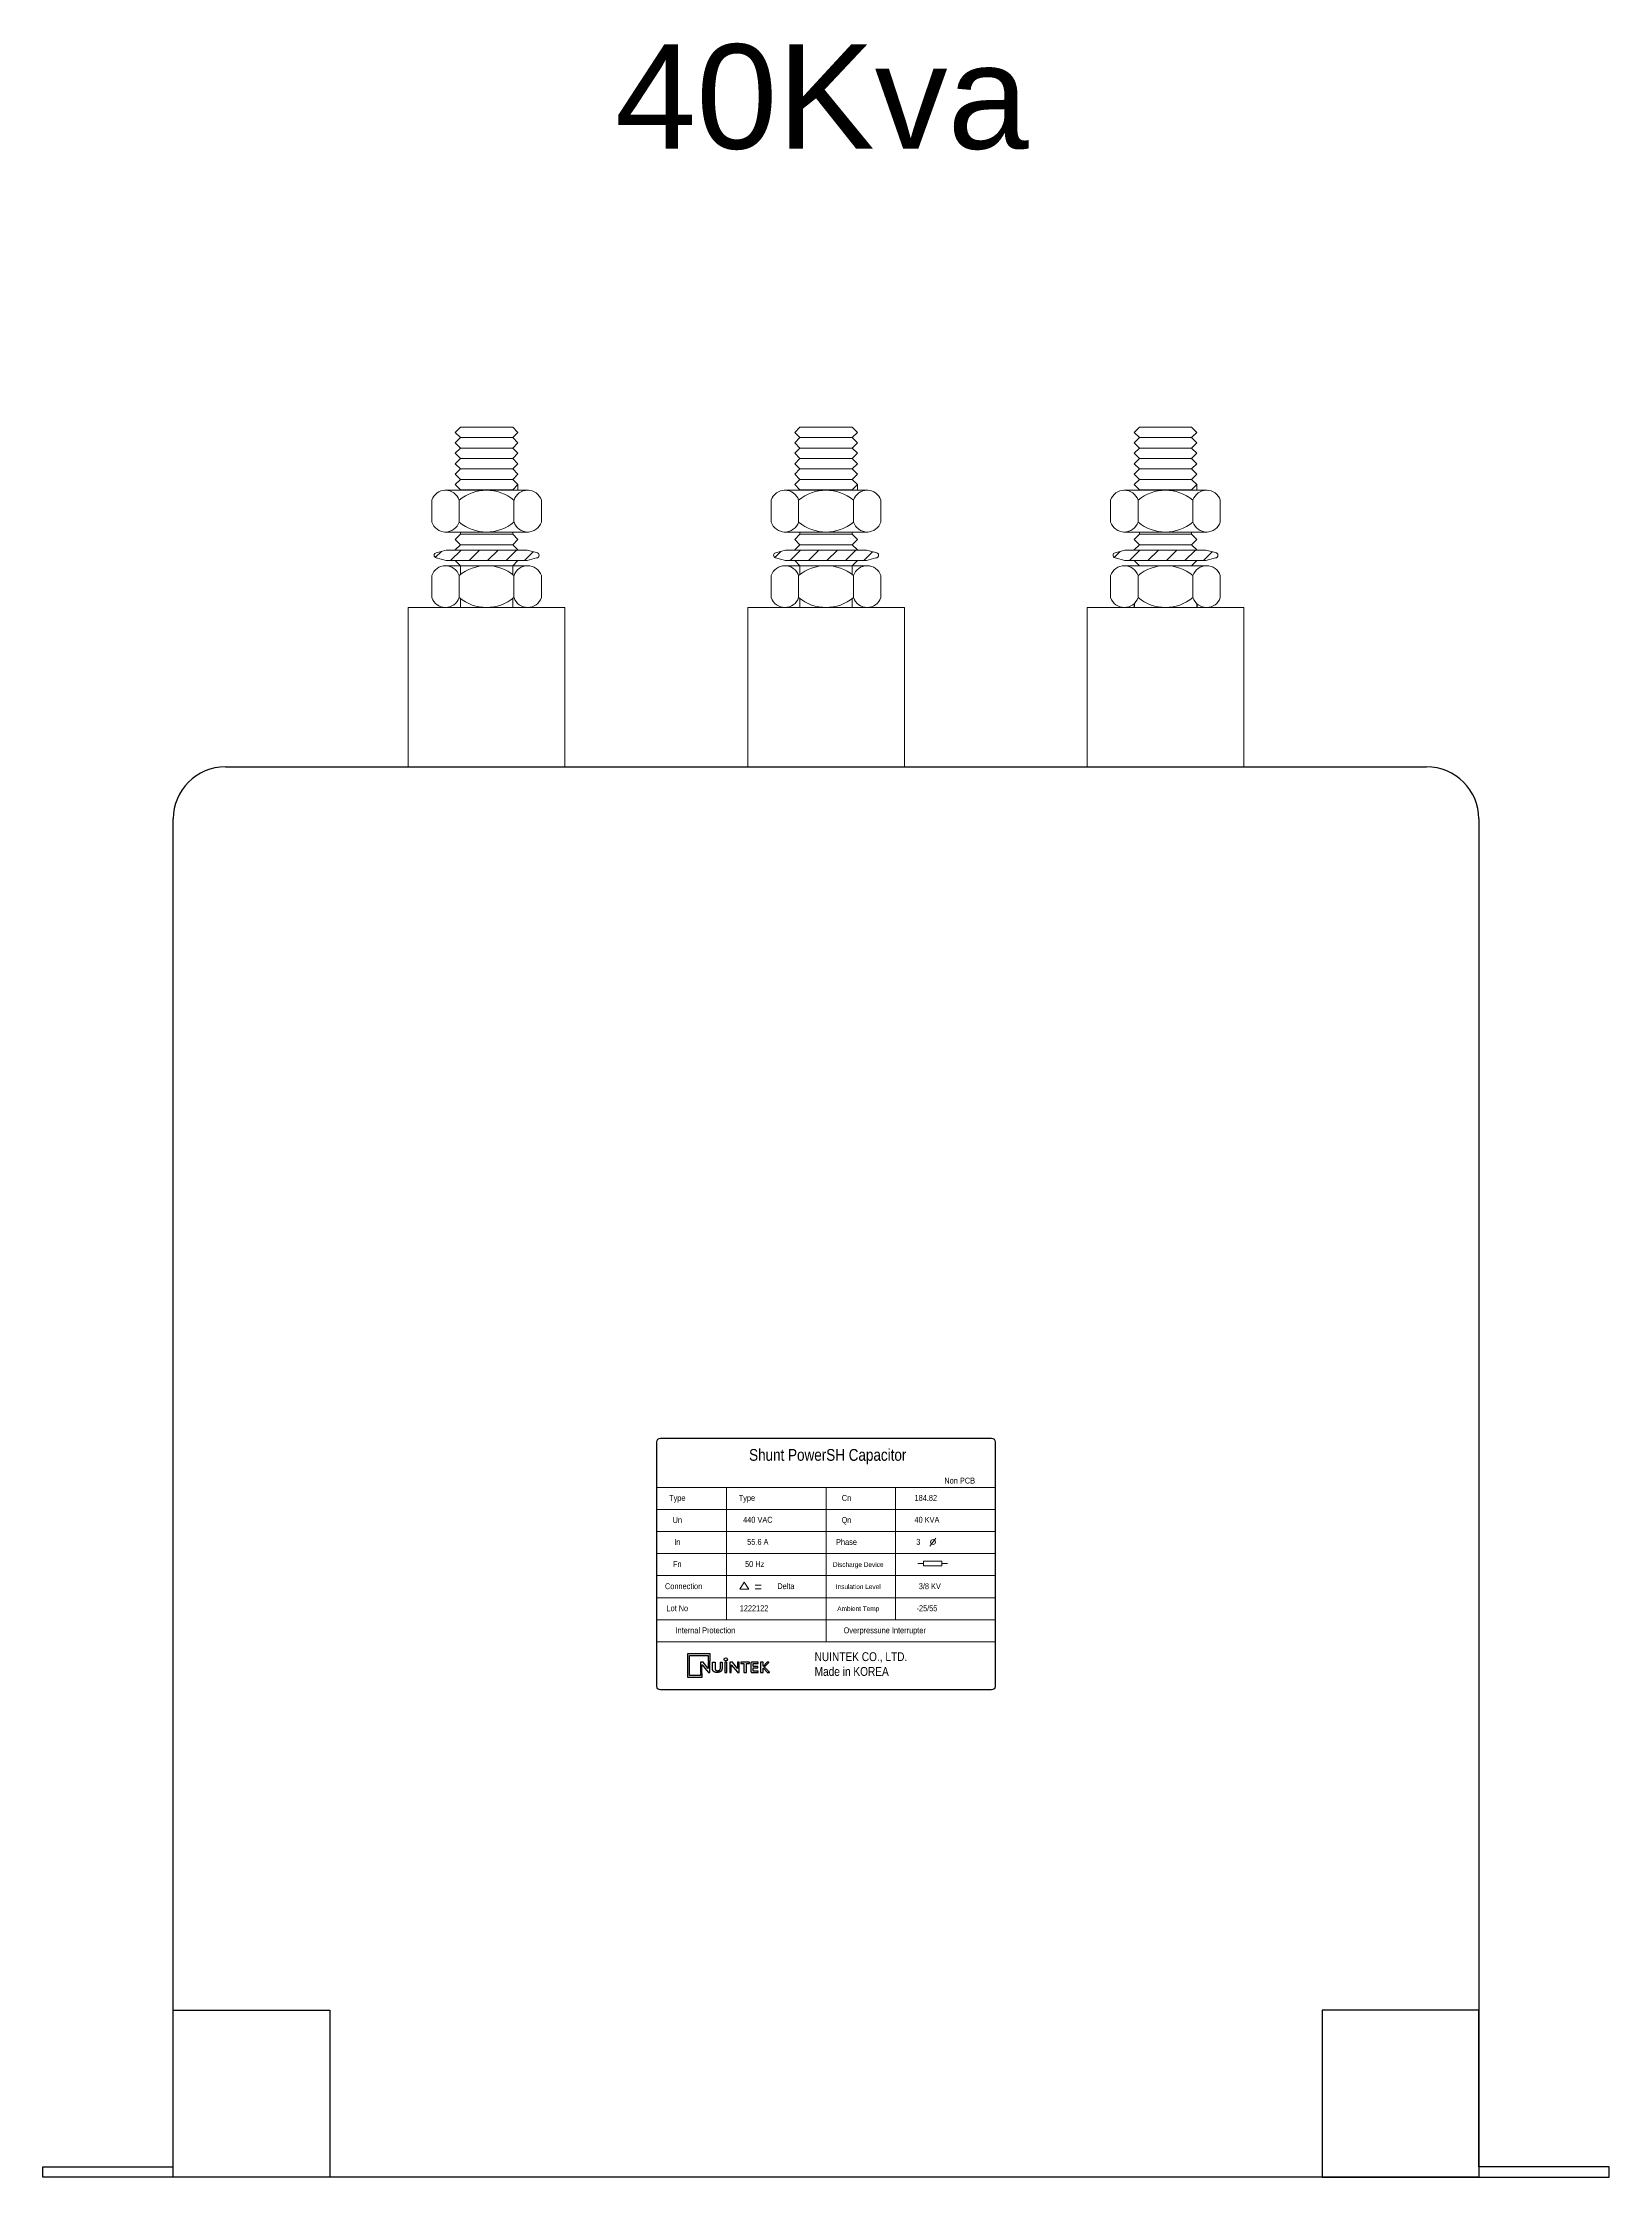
# Model space of a CAD drawing. Header units: millimetres. Extents: x 14 to 2169, y 59 to 467.
# Drawn here: x 1532.9 to 1832.9, y 58.8 to 467.4 of the extents above; entities that cross this region are included whole.
import ezdxf
from ezdxf.enums import TextEntityAlignment as Align

# ---------------------------------------------------------------- set-up
doc = ezdxf.new("R2010")
doc.units = ezdxf.units.MM
doc.layers.add('00', color=7, linetype='Continuous', lineweight=0)
doc.styles.add('Helvetica-Narrow', font='txt')

# ---------------------------------------------------------------- blocks, each defined once
blk = doc.blocks.new('Nuintek')
at = {"color": 150}
blk.add_lwpolyline([(1.82, 2.33), (1.82, 3.83), (-2.8, 3.83), (-2.8, 3.83), (-2.8, -0.99), (0.18, -0.99), (0.18, -0.23), (-0.18, -0.23), (-0.18, -0.63), (-2.44, -0.63), (-2.44, 3.47), (1.45, 3.47), (1.45, 2.33)], close=True, dxfattribs=at)
for points in [[(-0.11, 0), (0.11, 0, 0.414214), (0.15, 0.04), (0.15, 1.58, -0.70472), (0.17, 1.59), (1.45, 0.03, 0.224867), (1.51, 0), (1.75, 0, 0.414214), (1.79, 0.04), (1.79, 2.07, 0.414214), (1.75, 2.11), (1.49, 2.11, 0.414214), (1.45, 2.07), (1.45, 0.81, -0.706602), (1.43, 0.8), (0.4, 2.08, 0.226187), (0.34, 2.11), (-0.11, 2.11, 0.414214), (-0.15, 2.07), (-0.15, 0.04, 0.414214)], [(4.82, 2.07), (4.82, 0.04, 0.414214), (4.86, 0), (5.23, 0, 0.414214), (5.27, 0.04), (5.27, 2.07, 0.414214), (5.23, 2.11), (4.86, 2.11, 0.414214)], [(5.89, 0), (6.12, 0, 0.414214), (6.16, 0.04), (6.16, 1.58, -0.70472), (6.18, 1.59), (7.45, 0.03, 0.224867), (7.52, 0), (7.76, 0, 0.414214), (7.8, 0.04), (7.8, 2.07, 0.414214), (7.76, 2.11), (7.5, 2.11, 0.414214), (7.46, 2.07), (7.46, 0.81, -0.706602), (7.44, 0.8), (6.4, 2.08, 0.226187), (6.34, 2.11), (5.89, 2.11, 0.414214), (5.85, 2.07), (5.85, 0.04, 0.414214)], [(9.86, 2.11), (8.15, 2.11, 0.414214), (8.11, 2.07), (8.11, 1.89, 0.414214), (8.15, 1.85), (8.74, 1.85, -0.414214), (8.78, 1.81), (8.78, 0.04, 0.414214), (8.82, 0), (9.26, 0, 0.414214), (9.3, 0.04), (9.3, 1.81, -0.414214), (9.34, 1.85), (9.86, 1.85, 0.414214), (9.9, 1.89), (9.9, 2.07, 0.414214)], [(11.68, 2.11), (10.37, 2.11, 0.414214), (10.22, 1.96), (10.22, 0.15, 0.414214), (10.37, 0), (11.68, 0), (11.68, 0.26), (10.74, 0.26, -0.414214), (10.7, 0.3), (10.7, 0.94, -0.414214), (10.74, 0.98), (11.66, 0.98), (11.66, 1.24), (10.74, 1.24, -0.414214), (10.7, 1.28), (10.7, 1.81, -0.414214), (10.74, 1.85), (11.68, 1.85)], [(13.02, 1.14), (13.86, 2.07, 0.650559), (13.85, 2.11), (13.58, 2.11, 0.208632), (13.47, 2.06), (12.77, 1.31, -0.681762), (12.75, 1.31), (12.75, 2.07, 0.414214), (12.71, 2.11), (12.23, 2.11, 0.414214), (12.19, 2.07), (12.19, 0.04, 0.414214), (12.23, 0), (12.71, 0, 0.414214), (12.75, 0.04), (12.75, 0.88, -0.687152), (12.77, 0.89), (13.52, 0.05, 0.212465), (13.64, 0), (13.99, 0, 0.656311), (14.01, 0.04), (13.02, 1.09, -0.390361)]]:
    blk.add_lwpolyline(points, format="xyb", close=True, dxfattribs=at)
blk.add_circle((5.04, 2.69), 0.326, dxfattribs=at)
blk.add_rational_spline([(2.31, 0.85), (2.31, 0.53), (2.41, 0.3), (2.61, 0.16), (2.75, 0.05), (2.95, 0), (3.2, 0), (3.44, 0), (3.82, 0.05), (3.97, 0.16), (4.17, 0.3), (4.27, 0.53), (4.27, 0.85), (4.27, 1.26), (4.27, 1.66), (4.27, 2.07), (4.27, 2.09), (4.25, 2.11), (4.23, 2.11), (4.14, 2.11), (4.06, 2.11), (3.97, 2.11), (3.95, 2.11), (3.93, 2.09), (3.93, 2.07), (3.93, 1.66), (3.93, 1.25), (3.93, 0.83), (3.93, 0.69), (3.88, 0.57), (3.78, 0.48), (3.68, 0.4), (3.54, 0.36), (3.38, 0.36), (3.21, 0.36), (3.08, 0.4), (2.98, 0.48), (2.88, 0.57), (2.83, 0.69), (2.83, 0.83), (2.83, 1.25), (2.83, 1.66), (2.83, 2.07), (2.83, 2.08), (2.83, 2.09), (2.82, 2.1), (2.81, 2.11), (2.8, 2.11), (2.79, 2.11), (2.64, 2.11), (2.5, 2.11), (2.35, 2.11), (2.34, 2.11), (2.33, 2.11), (2.32, 2.1), (2.31, 2.09), (2.31, 2.08), (2.31, 2.07), (2.31, 1.66), (2.31, 1.26), (2.31, 0.85)], [1, 1, 1, 1, 1, 1, 1, 1, 1, 1, 1, 1, 1, 1, 1, 1, 0.804737854124, 0.804737854124, 1, 1, 1, 1, 0.804737854124, 0.804737854124, 1, 1, 1, 1, 1, 1, 1, 1, 1, 1, 1, 1, 1, 1, 1, 1, 1, 1, 1, 0.949253021674, 0.949253021674, 1, 0.949253021674, 0.949253021674, 1, 1, 1, 1, 0.949253021674, 0.949253021674, 1, 0.949253021674, 0.949253021674, 1, 1, 1, 1], degree=3, knots=[0, 0, 0, 0, 1, 1, 1, 2, 2, 2, 3, 3, 3, 4, 4, 4, 5, 5, 5, 6.570796, 6.570796, 6.570796, 7.570796, 7.570796, 7.570796, 9.141593, 9.141593, 9.141593, 10.141593, 10.141593, 10.141593, 11.141593, 11.141593, 11.141593, 12.141593, 12.141593, 12.141593, 13.141593, 13.141593, 13.141593, 14.141593, 14.141593, 14.141593, 15.141593, 15.141593, 15.141593, 15.926991, 15.926991, 15.926991, 16.712389, 16.712389, 16.712389, 17.712389, 17.712389, 17.712389, 18.497787, 18.497787, 18.497787, 19.283185, 19.283185, 19.283185, 20.283185, 20.283185, 20.283185, 20.283185], dxfattribs=at)
blk = doc.blocks.new('*U473')
at = {"color": 74, "lineweight": 5}
for p, q in [((-70, 147.06), (-71, 148.06)), ((-60, 147.06), (-59, 148.06)), ((-5, 147.06), (-6, 148.06)), ((5, 147.06), (6, 148.06)), ((60, 147.06), (59, 148.06)), ((70, 147.06), (71, 148.06)), ((-70, 145.06), (-71, 146.06)), ((-70, 143.06), (-71, 144.06)), ((-70, 143.06), (-71, 144.06)), ((-60, 147.06), (-70, 147.06)), ((-60, 145.06), (-70, 145.06)), ((-60, 143.06), (-70, 143.06)), ((-60, 143.06), (-70, 143.06)), ((-60, 145.06), (-59, 146.06)), ((-60, 143.06), (-59, 144.06)), ((-60, 143.06), (-59, 144.06)), ((-5, 145.06), (-6, 146.06)), ((-5, 143.06), (-6, 144.06)), ((-5, 143.06), (-6, 144.06)), ((5, 147.06), (-5, 147.06)), ((5, 145.06), (-5, 145.06)), ((5, 143.06), (-5, 143.06)), ((5, 143.06), (-5, 143.06)), ((5, 145.06), (6, 146.06)), ((5, 143.06), (6, 144.06)), ((5, 143.06), (6, 144.06)), ((60, 145.06), (59, 146.06)), ((60, 143.06), (59, 144.06)), ((60, 143.06), (59, 144.06)), ((70, 147.06), (60, 147.06)), ((70, 145.06), (60, 145.06)), ((70, 143.06), (60, 143.06)), ((70, 143.06), (60, 143.06)), ((70, 145.06), (71, 146.06)), ((70, 143.06), (71, 144.06)), ((70, 143.06), (71, 144.06)), ((-70, 141.06), (-71, 142.06)), ((-70, 141.06), (-71, 142.06)), ((-70, 139.06), (-71, 140.06)), ((-60, 141.06), (-70, 141.06)), ((-60, 141.06), (-70, 141.06)), ((-60, 139.06), (-70, 139.06)), ((-60, 141.06), (-59, 142.06)), ((-60, 141.06), (-59, 142.06)), ((-60, 139.06), (-59, 140.06)), ((-5, 141.06), (-6, 142.06)), ((-5, 141.06), (-6, 142.06)), ((-5, 139.06), (-6, 140.06)), ((5, 141.06), (-5, 141.06)), ((5, 141.06), (-5, 141.06)), ((5, 139.06), (-5, 139.06)), ((5, 141.06), (6, 142.06)), ((5, 141.06), (6, 142.06)), ((5, 139.06), (6, 140.06)), ((60, 141.06), (59, 142.06)), ((60, 141.06), (59, 142.06)), ((60, 139.06), (59, 140.06)), ((70, 141.06), (60, 141.06)), ((70, 141.06), (60, 141.06)), ((70, 139.06), (60, 139.06)), ((70, 141.06), (71, 142.06)), ((70, 141.06), (71, 142.06)), ((70, 139.06), (71, 140.06)), ((-70, 137.06), (-71, 138.06)), ((-60, 137.06), (-70, 137.06)), ((-60, 137.06), (-59, 138.06)), ((-5, 137.06), (-6, 138.06)), ((5, 137.06), (-5, 137.06)), ((5, 137.06), (6, 138.06)), ((60, 137.06), (59, 138.06)), ((70, 137.06), (60, 137.06)), ((70, 137.06), (71, 138.06)), ((-70, 126.55), (-71, 127.55)), ((-70, 128.55), (-70, 128.99)), ((-60, 128.55), (-70, 128.55)), ((-60, 128.55), (-60, 128.99)), ((-60, 126.55), (-59, 127.55)), ((-5, 126.55), (-6, 127.55)), ((-5, 128.55), (-5, 128.99)), ((5, 128.55), (-5, 128.55)), ((5, 128.55), (5, 128.99)), ((5, 126.55), (6, 127.55)), ((60, 126.55), (59, 127.55)), ((60, 128.55), (60, 128.99)), ((70, 128.55), (60, 128.55)), ((70, 128.55), (70, 128.99)), ((70, 126.55), (71, 127.55)), ((-74.83, 124.12), (-73.66, 125.29)), ((-72.75, 125.54), (-74.65, 125.02)), ((-72.75, 123.54), (-74.65, 124.05)), ((-72.75, 125.54), (-70.5, 125.54)), ((-72.75, 125.54), (-57.25, 125.54)), ((-70.5, 123.54), (-72.75, 123.54)), ((-57.25, 123.54), (-72.75, 123.54)), ((-71.88, 123.54), (-69.88, 125.54)), ((-70.99, 125.54), (-71, 125.55)), ((-70.99, 125.54), (-71, 125.55)), ((-70, 122.55), (-71, 123.55)), ((-60, 126.55), (-70, 126.55)), ((-68.35, 123.54), (-66.35, 125.54)), ((-64.81, 123.54), (-62.81, 125.54)), ((-61.27, 123.54), (-59.27, 125.54)), ((-60, 122.55), (-59, 123.55)), ((-60, 122.55), (-59, 123.55)), ((-57.25, 125.54), (-59.5, 125.54)), ((-57.25, 123.54), (-59.5, 123.54)), ((-59.01, 125.54), (-59, 125.55)), ((-59.01, 125.54), (-59, 125.55)), ((-57.74, 123.54), (-56.07, 125.21)), ((-55.44, 125.04), (-57.25, 125.54)), ((-55.44, 124.04), (-57.25, 123.54)), ((-9.83, 124.12), (-8.66, 125.29)), ((-7.75, 125.54), (-9.65, 125.02)), ((-7.75, 123.54), (-9.65, 124.05)), ((-7.75, 125.54), (7.75, 125.54)), ((-7.75, 125.54), (-5.5, 125.54)), ((7.75, 123.54), (-7.75, 123.54)), ((-5.5, 123.54), (-7.75, 123.54)), ((-6.88, 123.54), (-4.88, 125.54)), ((-5.99, 125.54), (-6, 125.55)), ((-5.99, 125.54), (-6, 125.55)), ((-5, 122.55), (-6, 123.55)), ((5, 126.55), (-5, 126.55)), ((-3.35, 123.54), (-1.35, 125.54)), ((0.19, 123.54), (2.19, 125.54)), ((3.73, 123.54), (5.73, 125.54)), ((5, 122.55), (6, 123.55)), ((5, 122.55), (6, 123.55)), ((7.75, 125.54), (5.5, 125.54)), ((7.75, 123.54), (5.5, 123.54)), ((5.99, 125.54), (6, 125.55)), ((5.99, 125.54), (6, 125.55)), ((7.26, 123.54), (8.93, 125.21)), ((9.56, 125.04), (7.75, 125.54)), ((9.56, 124.04), (7.75, 123.54)), ((55.17, 124.12), (56.34, 125.29)), ((57.25, 125.54), (55.35, 125.02)), ((57.25, 123.54), (55.35, 124.05)), ((57.25, 125.54), (59.5, 125.54)), ((57.25, 125.54), (72.75, 125.54)), ((59.5, 123.54), (57.25, 123.54)), ((72.75, 123.54), (57.25, 123.54)), ((58.12, 123.54), (60.12, 125.54)), ((59.01, 125.54), (59, 125.55)), ((59.01, 125.54), (59, 125.55)), ((60, 122.55), (59, 123.55)), ((70, 126.55), (60, 126.55)), ((61.65, 123.54), (63.65, 125.54)), ((65.19, 123.54), (67.19, 125.54)), ((68.73, 123.54), (70.73, 125.54)), ((70, 122.55), (71, 123.55)), ((70, 122.55), (71, 123.55)), ((72.75, 125.54), (70.5, 125.54)), ((72.75, 123.54), (70.5, 123.54)), ((70.99, 125.54), (71, 125.55)), ((70.99, 125.54), (71, 125.55)), ((72.26, 123.54), (73.93, 125.21)), ((74.56, 125.04), (72.75, 125.54)), ((74.56, 124.04), (72.75, 123.54)), ((-75.5, 116.43), (-75.5, 120.67)), ((-70, 122.55), (-70, 120.87)), ((-60, 122.55), (-70, 122.55)), ((-60, 122.55), (-70, 122.55)), ((-60, 122.55), (-60, 120.87)), ((-54.5, 116.43), (-54.5, 120.67)), ((-10.5, 116.43), (-10.5, 120.67)), ((-5, 122.55), (-5, 120.87)), ((5, 122.55), (-5, 122.55)), ((5, 122.55), (-5, 122.55)), ((5, 122.55), (5, 120.87)), ((10.5, 116.43), (10.5, 120.67)), ((54.5, 116.43), (54.5, 120.67)), ((70, 122.55), (60, 122.55)), ((70, 122.55), (60, 122.55)), ((75.5, 116.43), (75.5, 120.67)), ((-50, 114.55), (-80, 114.55)), ((-80, 114.55), (-80, 84.06)), ((-70, 116.23), (-70, 114.55)), ((-60, 116.23), (-60, 114.55)), ((-50, 84.06), (-50, 114.55)), ((15, 114.55), (-15, 114.55)), ((-15, 114.55), (-15, 84.06)), ((-15, 114.55), (-15, 84.06)), ((-15, 114.55), (-15, 84.06)), ((-5, 116.23), (-5, 114.55)), ((5, 116.23), (5, 114.55)), ((15, 84.06), (15, 114.55)), ((15, 84.06), (15, 114.55)), ((15, 84.06), (15, 114.55)), ((80, 114.55), (50, 114.55)), ((50, 114.55), (50, 84.06)), ((50, 114.55), (50, 84.06)), ((50, 114.55), (50, 84.06)), ((80, 84.06), (80, 114.55)), ((80, 84.06), (80, 114.55)), ((80, 84.06), (80, 114.55)), ((-50, 84.06), (-50, 112.55)), ((15, 84.06), (15, 112.55)), ((15, 84.06), (15, 112.55)), ((15, 84.06), (15, 112.55)), ((80, 84.06), (80, 112.55)), ((80, 84.06), (80, 112.55)), ((80, 84.06), (80, 112.55)), ((-65, 84.06), (-50, 84.06)), ((0, 84.06), (15, 84.06)), ((0, 84.06), (15, 84.06)), ((0, 84.06), (15, 84.06)), ((65, 84.06), (80, 84.06)), ((65, 84.06), (80, 84.06)), ((65, 84.06), (80, 84.06)), ((0, -44.46), (13.2, -44.46)), ((0, -44.46), (13.2, -44.46)), ((0, -44.46), (13.2, -44.46))]:
    blk.add_line(p, q, dxfattribs=at)
at = {"color": 74}
for p, q in [((59, 115.28), (59, 114.55)), ((71.01, 115.27), (71.01, 114.55)), ((-115, 84.06), (115, 84.06)), ((-115, 84.06), (115, 84.06)), ((-125, -185.94), (-125, 74.06)), ((125, 74.06), (125, -185.94)), ((-125, -183.94), (-125, -153.94)), ((-125, -153.94), (-95, -153.94)), ((-95, -153.94), (-95, -185.94)), ((95, -153.94), (95, -185.94)), ((125, -153.94), (95, -153.94)), ((125, -183.94), (125, -153.94)), ((-150, -185.94), (-150, -183.94)), ((-150, -183.94), (-125, -183.94)), ((-95, -185.94), (-150, -185.94)), ((125, -185.94), (-125, -185.94)), ((95, -185.94), (150, -185.94)), ((150, -183.94), (125, -183.94)), ((150, -185.94), (150, -183.94))]:
    blk.add_line(p, q, dxfattribs=at)
at = {"lineweight": 9}
for p, q in [((-32.38, -53.87), (32.38, -53.87)), ((-19.05, -53.87), (-19.05, -79.22)), ((0, -53.87), (0, -83.44)), ((13.33, -53.87), (13.33, -79.22)), ((-32.38, -58.1), (32.38, -58.1)), ((-32.38, -62.32), (32.38, -62.32)), ((19.91, -65.1), (21.02, -63.62)), ((-32.38, -66.54), (32.38, -66.54)), ((18.65, -68.44), (17.59, -68.44)), ((22.19, -68.44), (23.25, -68.44)), ((-32.38, -70.77), (32.38, -70.77)), ((-13.56, -72.58), (-12.43, -72.58)), ((-13.56, -73.3), (-12.43, -73.3)), ((-32.38, -74.99), (32.38, -74.99)), ((-32.38, -79.22), (32.38, -79.22)), ((-32.38, -83.44), (32.38, -83.44))]:
    blk.add_line(p, q, dxfattribs=at)
at = {"color": 150}
blk.add_lwpolyline([(-31.71, -44.46), (31.71, -44.46, -0.414214), (32.38, -45.14), (32.38, -91.97, -0.414214), (31.71, -92.65), (-31.71, -92.65, -0.414214), (-32.38, -91.97), (-32.38, -45.14, -0.414214)], format="xyb", close=True, dxfattribs=at)
at = {"lineweight": 9}
blk.add_lwpolyline([(18.65, -68.87), (22.19, -68.87), (22.19, -68.01), (18.65, -68.01)], close=True, dxfattribs=at)
blk.add_lwpolyline([(-16.5, -73.35), (-14.78, -73.35), (-15.69, -71.99), (-16.5, -73.35)], dxfattribs=at)
blk.add_circle((20.49, -64.34), 0.475, dxfattribs=at)
at = {"color": 74, "lineweight": 5}
for centre, start, end in [((-74.54, 124.54), 102.246, 257.754), ((-55.44, 124.54), 270, 90), ((-9.54, 124.54), 102.246, 257.754), ((9.56, 124.54), 270, 90), ((55.46, 124.54), 102.246, 257.754), ((74.56, 124.54), 270, 90)]:
    blk.add_arc(centre, 0.5, start, end, dxfattribs=at)
at = {"color": 74}
for centre, start, end in [((-115, 74.06), 90, 180), ((115, 74.06), 0, 90)]:
    blk.add_arc(centre, 10, start, end, dxfattribs=at)
at = {"layer": '00', "color": 74, "lineweight": 5}
for p, q in [((-71, 148.06), (-70, 149.06)), ((-70, 149.06), (-60, 149.06)), ((-59, 148.06), (-60, 149.06)), ((-6, 148.06), (-5, 149.06)), ((-5, 149.06), (5, 149.06)), ((6, 148.06), (5, 149.06)), ((59, 148.06), (60, 149.06)), ((60, 149.06), (70, 149.06)), ((71, 148.06), (70, 149.06)), ((-71, 146.06), (-70, 147.06)), ((-71, 144.06), (-70, 145.06)), ((-71, 144.06), (-70, 145.06)), ((-71, 142.06), (-70, 143.06)), ((-71, 142.06), (-70, 143.06)), ((-70, 147.06), (-60, 147.06)), ((-70, 145.06), (-60, 145.06)), ((-70, 145.06), (-60, 145.06)), ((-70, 143.06), (-60, 143.06)), ((-70, 143.06), (-60, 143.06)), ((-59, 146.06), (-60, 147.06)), ((-59, 144.06), (-60, 145.06)), ((-59, 144.06), (-60, 145.06)), ((-59, 142.06), (-60, 143.06)), ((-59, 142.06), (-60, 143.06)), ((-6, 146.06), (-5, 147.06)), ((-6, 144.06), (-5, 145.06)), ((-6, 144.06), (-5, 145.06)), ((-6, 142.06), (-5, 143.06)), ((-6, 142.06), (-5, 143.06)), ((-5, 147.06), (5, 147.06)), ((-5, 145.06), (5, 145.06)), ((-5, 145.06), (5, 145.06)), ((-5, 143.06), (5, 143.06)), ((-5, 143.06), (5, 143.06)), ((6, 146.06), (5, 147.06)), ((6, 144.06), (5, 145.06)), ((6, 144.06), (5, 145.06)), ((6, 142.06), (5, 143.06)), ((6, 142.06), (5, 143.06)), ((59, 146.06), (60, 147.06)), ((59, 144.06), (60, 145.06)), ((59, 144.06), (60, 145.06)), ((59, 142.06), (60, 143.06)), ((59, 142.06), (60, 143.06)), ((60, 147.06), (70, 147.06)), ((60, 145.06), (70, 145.06)), ((60, 145.06), (70, 145.06)), ((60, 143.06), (70, 143.06)), ((60, 143.06), (70, 143.06)), ((71, 146.06), (70, 147.06)), ((71, 144.06), (70, 145.06)), ((71, 144.06), (70, 145.06)), ((71, 142.06), (70, 143.06)), ((71, 142.06), (70, 143.06)), ((-71, 140.06), (-70, 141.06)), ((-71, 138.06), (-70, 139.06)), ((-70, 141.06), (-60, 141.06)), ((-70, 139.06), (-60, 139.06)), ((-59, 140.06), (-60, 141.06)), ((-59, 138.06), (-60, 139.06)), ((-6, 140.06), (-5, 141.06)), ((-6, 138.06), (-5, 139.06)), ((-5, 141.06), (5, 141.06)), ((-5, 139.06), (5, 139.06)), ((6, 140.06), (5, 141.06)), ((6, 138.06), (5, 139.06)), ((59, 140.06), (60, 141.06)), ((59, 138.06), (60, 139.06)), ((60, 141.06), (70, 141.06)), ((60, 139.06), (70, 139.06)), ((71, 140.06), (70, 141.06)), ((71, 138.06), (70, 139.06)), ((-75.5, 135.11), (-75.5, 130.86)), ((-57, 136.99), (-73, 136.99)), ((-73, 136.99), (-58.99, 136.99)), ((-70.25, 130.86), (-70.25, 135.11)), ((-59.75, 130.86), (-59.75, 135.11)), ((-59, 136.99), (-59, 138.06)), ((-54.5, 135.11), (-54.5, 130.86)), ((-10.5, 135.11), (-10.5, 130.86)), ((-8, 136.99), (6.01, 136.99)), ((8, 136.99), (-8, 136.99)), ((-5.25, 130.86), (-5.25, 135.11)), ((5.25, 130.86), (5.25, 135.11)), ((6, 136.99), (6, 138.06)), ((10.5, 135.11), (10.5, 130.86)), ((54.5, 135.11), (54.5, 130.86)), ((57, 136.99), (71.01, 136.99)), ((73, 136.99), (57, 136.99)), ((59.75, 130.86), (59.75, 135.11)), ((70.25, 130.86), (70.25, 135.11)), ((71, 136.99), (71, 138.06)), ((75.5, 135.11), (75.5, 130.86)), ((-57, 128.99), (-73, 128.99)), ((-71, 127.55), (-70, 128.55)), ((-70, 128.55), (-60, 128.55)), ((-59, 127.55), (-60, 128.55)), ((8, 128.99), (-8, 128.99)), ((-6, 127.55), (-5, 128.55)), ((-5, 128.55), (5, 128.55)), ((6, 127.55), (5, 128.55)), ((73, 128.99), (57, 128.99)), ((59, 127.55), (60, 128.55)), ((60, 128.55), (70, 128.55)), ((71, 127.55), (70, 128.55)), ((-71, 125.55), (-70, 126.55)), ((-71, 125.55), (-70, 126.55)), ((-70, 126.55), (-60, 126.55)), ((-70, 126.55), (-60, 126.55)), ((-59, 125.55), (-60, 126.55)), ((-59, 125.55), (-60, 126.55)), ((-6, 125.55), (-5, 126.55)), ((-6, 125.55), (-5, 126.55)), ((-5, 126.55), (5, 126.55)), ((-5, 126.55), (5, 126.55)), ((6, 125.55), (5, 126.55)), ((6, 125.55), (5, 126.55)), ((59, 125.55), (60, 126.55)), ((59, 125.55), (60, 126.55)), ((60, 126.55), (70, 126.55)), ((60, 126.55), (70, 126.55)), ((71, 125.55), (70, 126.55)), ((71, 125.55), (70, 126.55)), ((-75.5, 116.43), (-75.5, 120.67)), ((-75.5, 120.67), (-75.5, 116.43)), ((-73, 122.55), (-58.99, 122.55)), ((-57, 122.55), (-73, 122.55)), ((-70.25, 116.43), (-70.25, 120.67)), ((-70, 122.55), (-60, 122.55)), ((-59.75, 116.43), (-59.75, 120.67)), ((-54.5, 116.43), (-54.5, 120.67)), ((-54.5, 120.67), (-54.5, 116.43)), ((-10.5, 120.67), (-10.5, 116.43)), ((-10.5, 116.43), (-10.5, 120.67)), ((8, 122.55), (-8, 122.55)), ((-8, 122.55), (6.01, 122.55)), ((-5.25, 116.43), (-5.25, 120.67)), ((-5, 122.55), (5, 122.55)), ((5.25, 116.43), (5.25, 120.67)), ((10.5, 120.67), (10.5, 116.43)), ((10.5, 116.43), (10.5, 120.67)), ((54.5, 120.67), (54.5, 116.43)), ((54.5, 116.43), (54.5, 120.67)), ((73, 122.55), (57, 122.55)), ((57, 122.55), (71.01, 122.55)), ((59.75, 116.43), (59.75, 120.67)), ((60, 122.55), (70, 122.55)), ((70.25, 116.43), (70.25, 120.67)), ((75.5, 120.67), (75.5, 116.43)), ((75.5, 116.43), (75.5, 120.67)), ((-57, 114.55), (-73, 114.55)), ((-57, 114.55), (-73, 114.55)), ((-71.01, 114.55), (-58.99, 114.55)), ((8, 114.55), (-8, 114.55)), ((8, 114.55), (-8, 114.55)), ((-6.01, 114.55), (6.01, 114.55)), ((73, 114.55), (57, 114.55)), ((73, 114.55), (57, 114.55)), ((58.99, 114.55), (71.01, 114.55))]:
    blk.add_line(p, q, dxfattribs=at)
for centre, radius, start, end in [((-72.87, 134.22), 2.77, 18.8098, 161.1902), ((-65, 128.7), 8.28, 50.6699, 129.3301), ((-57.12, 134.22), 2.77, 18.8098, 161.1902), ((-7.87, 134.22), 2.77, 18.8098, 161.1902), ((0, 128.7), 8.28, 50.6699, 129.3301), ((7.88, 134.22), 2.77, 18.8098, 161.1902), ((57.13, 134.22), 2.77, 18.8098, 161.1902), ((65, 128.7), 8.28, 50.6699, 129.3301), ((72.88, 134.22), 2.77, 18.8098, 161.1902), ((-72.87, 131.76), 2.77, 198.8098, 341.1902), ((-65, 137.27), 8.28, 230.6699, 309.3301), ((-57.12, 131.76), 2.77, 198.8098, 341.1902), ((-7.87, 131.76), 2.77, 198.8098, 341.1902), ((0, 137.27), 8.28, 230.6699, 309.3301), ((7.88, 131.76), 2.77, 198.8098, 341.1902), ((57.13, 131.76), 2.77, 198.8098, 341.1902), ((65, 137.27), 8.28, 230.6699, 309.3301), ((72.88, 131.76), 2.77, 198.8098, 341.1902), ((-72.87, 119.78), 2.77, 18.8098, 161.1902), ((-65, 114.27), 8.28, 50.6699, 129.3301), ((-57.12, 119.78), 2.77, 18.8098, 161.1902), ((-7.87, 119.78), 2.77, 18.8098, 161.1902), ((0, 114.27), 8.28, 50.6699, 129.3301), ((7.88, 119.78), 2.77, 18.8098, 161.1902), ((57.13, 119.78), 2.77, 18.8098, 161.1902), ((65, 114.27), 8.28, 50.6699, 129.3301), ((72.88, 119.78), 2.77, 18.8098, 161.1902), ((-72.87, 117.32), 2.77, 198.8098, 341.1902), ((-72.87, 117.32), 2.77, 198.8098, 341.1902), ((-65, 122.83), 8.28, 230.6699, 309.3301), ((-65, 122.83), 8.28, 230.6699, 309.3301), ((-57.12, 117.32), 2.77, 198.8098, 341.1902), ((-57.12, 117.32), 2.77, 198.8098, 341.1902), ((-7.87, 117.32), 2.77, 198.8098, 341.1902), ((-7.87, 117.32), 2.77, 198.8098, 341.1902), ((0, 122.83), 8.28, 230.6699, 309.3301), ((0, 122.83), 8.28, 230.6699, 309.3301), ((7.88, 117.32), 2.77, 198.8098, 341.1902), ((7.88, 117.32), 2.77, 198.8098, 341.1902), ((57.13, 117.32), 2.77, 198.8098, 341.1902), ((57.13, 117.32), 2.77, 198.8098, 341.1902), ((65, 122.83), 8.28, 230.6699, 309.3301), ((65, 122.83), 8.28, 230.6699, 309.3301), ((72.88, 117.32), 2.77, 198.8098, 341.1902), ((72.88, 117.32), 2.77, 198.8098, 341.1902)]:
    blk.add_arc(centre, radius, start, end, dxfattribs=at)
at = {"xscale": 0.9316960616124561, "yscale": 0.9316960616124561, "zscale": 0.9316960616124561}
blk.add_blockref('Nuintek', (-23.89, -89.3), dxfattribs=at)
at = {"style": 'Helvetica-Narrow'}
for s, height, p in [('Shunt PowerSH Capacitor', 2.2528, (0.33, -47.66)), ('Non PCB', 1.126, (25.6, -52.58)), ('Type', 1.126, (-28.47, -55.89)), ('Type', 1.126, (-15.14, -55.89)), ('Cn', 1.126, (3.92, -55.89)), ('184.82', 1.126, (19.11, -55.89)), ('Un', 1.126, (-28.47, -60.12)), ('Qn', 1.126, (3.92, -60.12)), ('In', 1.126, (-28.47, -64.34)), ('55.6 A', 1.126, (-13.05, -64.31)), ('Phase', 1.126, (3.92, -64.34)), ('3', 1.13, (17.67, -64.31)), ('Fn', 1.126, (-28.47, -68.56)), ('50 Hz', 1.126, (-13.66, -68.56)), ('Discharge Device', 0.9011, (6.17, -68.65)), ('Connection', 1.126, (-27.27, -72.79)), ('Delta', 1.126, (-7.68, -72.79)), ('Insulation Level', 0.9011, (6.17, -72.88)), ('3/8 KV', 1.126, (19.88, -72.79)), ('Lot No', 1.126, (-28.47, -77.01)), ('1222122', 1.126, (-13.78, -77.01)), ('Ambient Temp', 0.9011, (6.17, -77.1)), ('-25/55', 1.126, (19.33, -77.01)), ('Internal Protection', 1.1264, (-23.1, -81.24)), ('Overpressune Interrupter', 1.1264, (11.24, -81.24))]:
    blk.add_text(s, height=height, dxfattribs=at).set_placement(p, align=Align.MIDDLE_CENTER)
at = {"color": 1, "style": 'Helvetica-Narrow'}
for s, p in [('440 VAC', (-13.05, -60.08)), ('40 KVA', (19.33, -60.08))]:
    blk.add_text(s, height=1.126, dxfattribs=at).set_placement(p, align=Align.MIDDLE_CENTER)
at = {"style": 'Helvetica-Narrow'}
for s, p in [('NUINTEK CO., LTD.', (-2.18, -86.28)), ('Made in KOREA', (-2.18, -89.11))]:
    blk.add_text(s, height=1.6896, dxfattribs=at).set_placement(p, align=Align.MIDDLE_LEFT)

msp = doc.modelspace()

# ---------------------------------------------------------------- block references
msp.add_blockref('*U473', (1682.86, 244.74))

# ---------------------------------------------------------------- texts
at = {"color": 7, "insert": (1682.08, 456.95), "char_height": 20, "attachment_point": 5}
msp.add_mtext('{\\fArial|b0|i0|c0|p34;40Kva}', dxfattribs=at)

doc.saveas('drawing.dxf')
